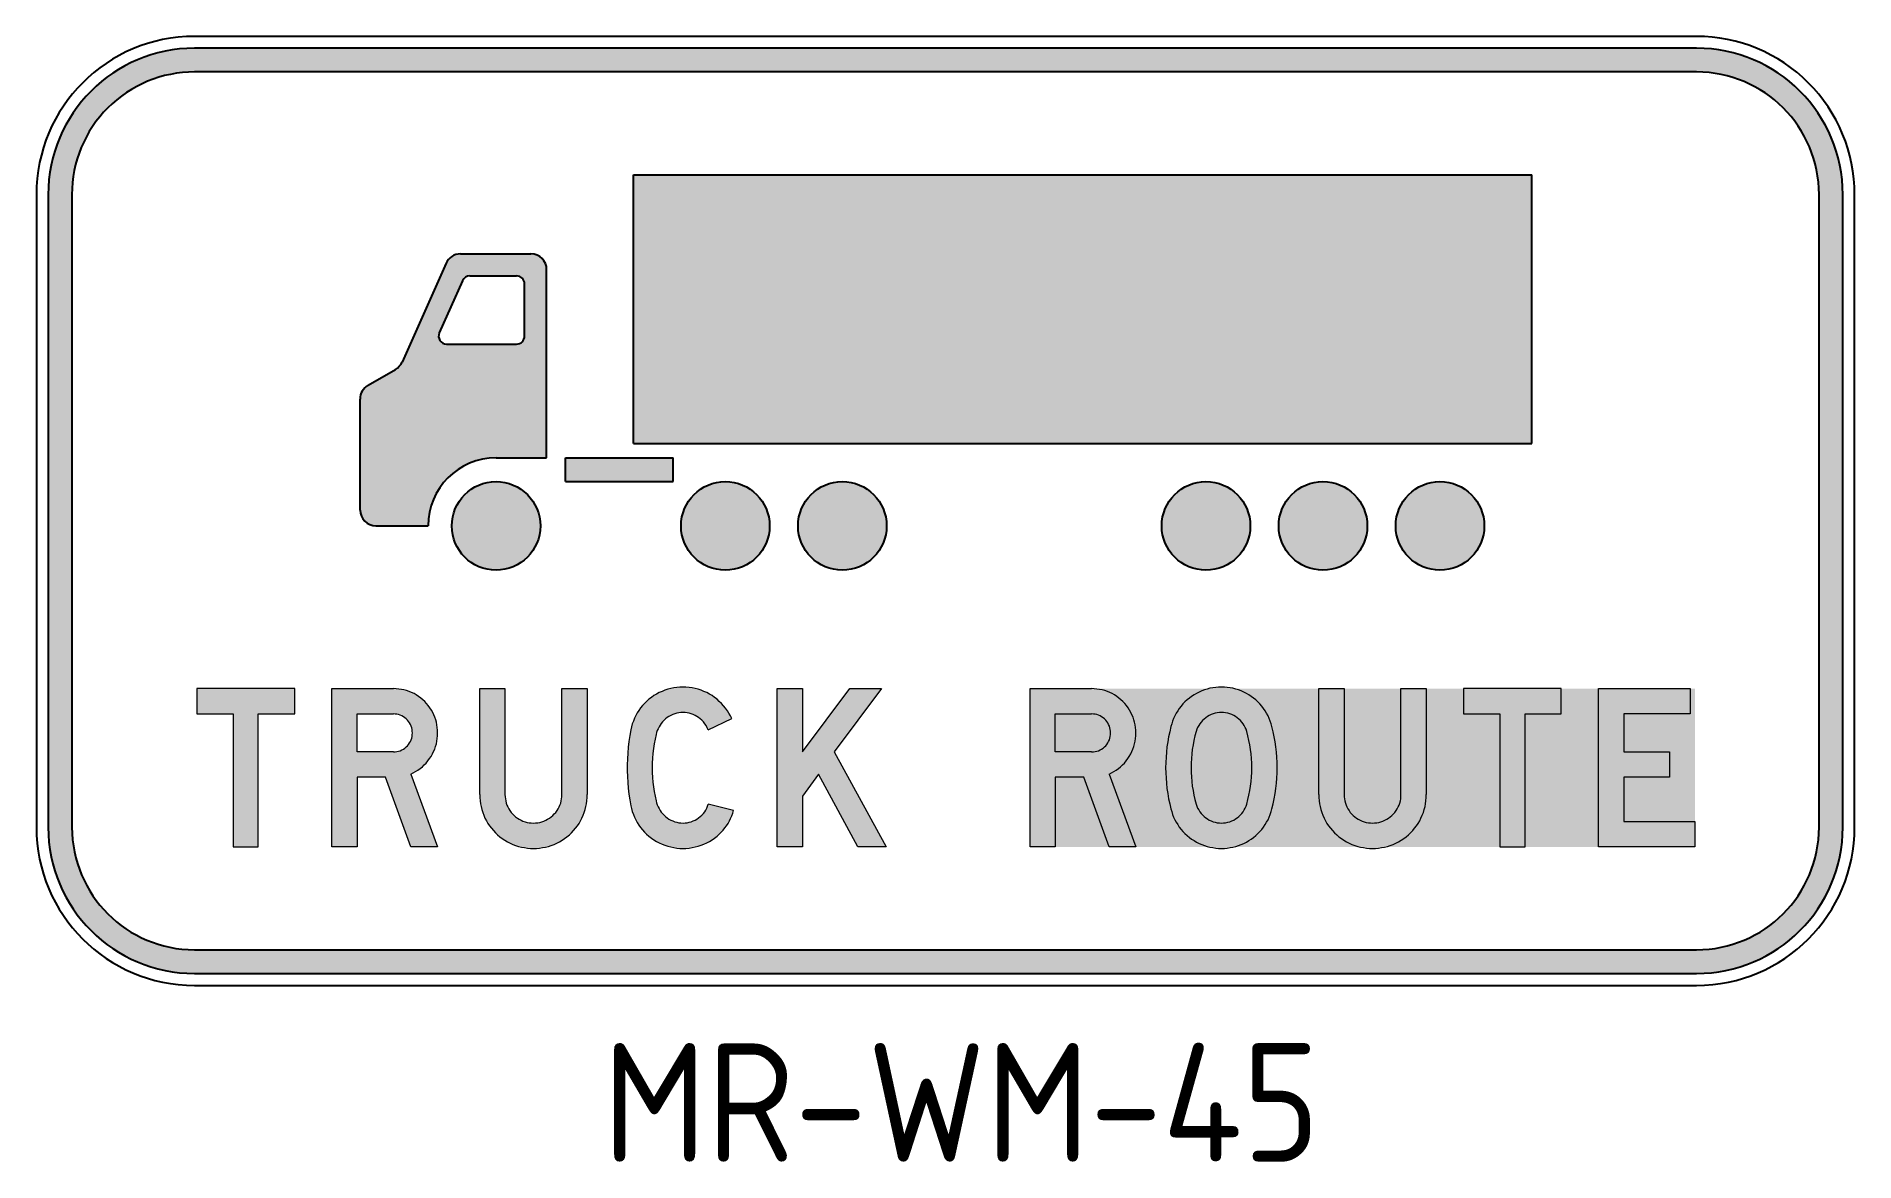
# Model space of a CAD drawing. Extents: x 273.5 to 311.8, y 100.2 to 123.9.
import ezdxf
from ezdxf.enums import TextEntityAlignment as Align

# ---------------------------------------------------------------- set-up
doc = ezdxf.new("R2010")
doc.units = 0
doc.header["$LTSCALE"] = 12
doc.header["$MEASUREMENT"] = 0
doc.layers.add('L18', color=4, linetype='CONTINUOUS')
doc.layers.add('T25', color=1, linetype='CONTINUOUS')
doc.styles.add('ISO', font='iso')

msp = doc.modelspace()

# ---------------------------------------------------------------- texts
at = {"layer": 'T25', "style": 'ISO'}
msp.add_text('MR-WM-45', height=2.5, dxfattribs=at).set_placement((292.9786237474237, 100.1757736962108), align=Align.CENTER)

# ---------------------------------------------------------------- hatches: boundary and pattern name
at = {"layer": 'L18'}
h = msp.add_hatch(color=256, dxfattribs=at)
edge = h.paths.add_edge_path(flags=16)
edge.add_line((311.0623909485686, 107.2241624830138), (311.0623909485686, 120.5575599830138))
edge.add_arc((308.4790584485686, 120.5575599830138), 2.583332499999983, 0, 90)
edge.add_line((308.4790584485686, 123.1408924830138), (276.8122184485686, 123.1408924830138))
edge.add_arc((276.8122184485686, 120.5575599830138), 2.583332499999983, 90, 180.0000000000003)
edge.add_line((274.2288859485686, 120.5575599830138), (274.2288859485686, 107.2241624830138))
edge.add_arc((276.8122184485686, 107.2241624830138), 2.583332499999983, 180, 270)
edge.add_line((276.8122184485686, 104.6408299830138), (308.4790584485686, 104.6408299830138))
edge.add_arc((308.4790584485687, 107.2241624830139), 2.58333250000004, 269.9999999999987, 359.9999999999991)
edge = h.paths.add_edge_path()
edge.add_line((311.5623909485686, 107.2241624830138), (311.5623909485686, 120.5575599830138))
edge.add_arc((308.4790584485686, 120.5575599830138), 3.083332499999983, 0, 90)
edge.add_line((308.4790584485686, 123.6408924830138), (276.8122184485686, 123.6408924830138))
edge.add_arc((276.8122184485686, 120.5575599830138), 3.083332499999997, 90, 180)
edge.add_line((273.7288859485686, 120.5575599830138), (273.7288859485686, 107.2241624830138))
edge.add_arc((276.8122184485686, 107.2241624830138), 3.083332499999983, 180, 270)
edge.add_line((276.8122184485686, 104.1408299830138), (308.4790584485686, 104.1408299830138))
edge.add_arc((308.4790584485687, 107.2241624830138), 3.083332500000026, 269.9999999999989, 359.9999999999995)
h = msp.add_hatch(color=256, dxfattribs=at)
edge = h.paths.add_edge_path()
edge.add_arc((283.1705910735687, 113.5741929830138), 0.9333380000000046, 0, 360)
edge = h.paths.add_edge_path()
edge.add_arc((288.0039485735687, 113.5741929830138), 0.9333380000000046, 0, 360)
edge = h.paths.add_edge_path()
edge.add_arc((290.4706275735687, 113.5741929830138), 0.9333380000000046, 0, 360)
edge = h.paths.add_edge_path()
edge.add_arc((298.1373242401938, 113.5741929830138), 0.9333380000000046, 0, 360)
edge = h.paths.add_edge_path()
edge.add_arc((300.6040115735688, 113.5741929830138), 0.9333380000000046, 0, 360)
edge = h.paths.add_edge_path()
edge.add_arc((303.0706905735688, 113.5741929830138), 0.9333380000000046, 0, 360)
h.paths.add_polyline_path([(286.0706055735687, 115.3075349830138), (305.0040335735688, 115.3075349830138), (305.0040335735688, 120.9742299830139), (286.0706055735687, 120.9742299830139)])
edge = h.paths.add_edge_path()
edge.add_line((280.6372450735687, 113.5741929830138), (281.7372505735687, 113.5741929830138))
edge.add_arc((283.1705910735687, 113.5741929830138), 1.433340500000007, 90, 180, ccw=False)
edge.add_line((283.1705910735687, 115.0075334830138), (284.2372630735687, 115.0075334830138))
edge.add_line((284.2372630735687, 115.0075334830138), (284.2372630735687, 118.9742199830139))
edge.add_arc((283.9039280735687, 118.9742199830139), 0.3333350000000016, 0, 90)
edge.add_line((283.9039280735687, 119.3075549830138), (282.4203898536472, 119.3075549830138))
edge.add_arc((282.4203898536472, 118.9742199830139), 0.3333350000000016, 89.99999999999997, 156)
edge.add_line((282.1158731785239, 119.1097995419335), (281.1874313127515, 117.0244849689766))
edge.add_arc((280.8829146376282, 117.1600645278963), 0.3333350000000016, 300, 336, ccw=False)
edge.add_line((281.0495821376282, 116.8713879499258), (280.4705775735687, 116.537099509004))
edge.add_arc((280.6372450735687, 116.2484229310335), 0.3333350000000016, 120, 180)
edge.add_line((280.3039100735687, 116.2484229310335), (280.3039100735687, 113.9075279830138))
edge.add_arc((280.6372450735687, 113.9075279830138), 0.3333350000000016, 180, 270)
edge = h.paths.add_edge_path(flags=16)
edge.add_line((282.4629547681562, 118.7420082624737), (281.973200765559, 117.6420027624737))
edge.add_arc((282.1254591031206, 117.5742129830139), 0.1666675000000008, 156, 269.9999999999999)
edge.add_line((282.1254591031206, 117.4075454830138), (283.6039265735687, 117.4075454830138))
edge.add_arc((283.6039265735687, 117.5742129830138), 0.1666675000000008, 269.9999999999999, 360)
edge.add_line((283.7705940735687, 117.5742129830138), (283.7705940735687, 118.6742184830138))
edge.add_arc((283.6039265735687, 118.6742184830138), 0.1666675000000008, 0, 89.99999999999987)
edge.add_line((283.6039265735687, 118.8408859830138), (282.6152131057178, 118.8408859830138))
edge.add_arc((282.6152131057178, 118.6742184830138), 0.1666675000000008, 89.99999999999993, 156)
h.paths.add_polyline_path([(284.6372650735687, 115.0075334830138), (286.901336727057, 115.0075334830138), (286.901336727057, 114.5075309830138), (284.6372650735687, 114.5075309830138)])
h = msp.add_hatch(color=256, dxfattribs=at)
h.paths.add_polyline_path([(289.0983312785423, 110.1437233713583), (289.6330935094542, 110.1437233713583), (289.6330935094542, 108.809316683008), (290.6301501923226, 110.1437233713583), (291.2973535364978, 110.1437233713583), (290.2977979646998, 108.809316683008), (291.3973090936776, 106.8102055394122), (290.7975757505988, 106.8102055394122), (289.9654457370771, 108.344523342122), (289.6330935094542, 107.8772311123065), (289.6330935094542, 106.8102055394122), (289.0983312785423, 106.8102055394122)])
h.paths.add_polyline_path([(276.8587733018767, 110.1437233713583), (276.8587733018767, 109.6114600293759), (277.6259322032316, 109.6114600293759), (277.6259322032316, 106.8102055394122), (278.158195545214, 106.8102055394122), (278.158195545214, 109.6114600293759), (278.9253544465689, 109.6114600293759), (278.9253544465689, 110.1437233713583)])
edge = h.paths.add_edge_path()
edge.add_line((294.4227069929578, 106.8074924830138), (308.449955159151, 106.8074924830138))
edge.add_line((308.449955159151, 106.8074924830138), (308.449955159151, 110.1408424830138))
edge.add_line((308.449955159151, 110.1408424830138), (294.4227069929578, 110.1408424830138))
h.paths.add_polyline_path([(305.583274159151, 105.9741549830138), (309.283292659151, 105.9741549830138), (309.283292659151, 110.9741799830138), (305.583274159151, 110.9741799830138)], flags=9)
h.paths.add_polyline_path([(302.7331652117078, 105.9741549830138), (306.4665172117078, 105.9741549830138), (306.4665172117078, 110.9741799830138), (302.7331652117078, 110.9741799830138)], flags=9)
h.paths.add_polyline_path([(299.3791167367056, 105.6368829554548), (303.9203467918237, 105.6368829554548), (303.9203467918237, 111.0416343885256), (299.3791167367056, 111.0416343885256)], flags=9)
h.paths.add_polyline_path([(296.3085088938839, 105.6469879928563), (300.6153545749863, 105.6469879928563), (300.6153545749863, 111.3013469731713), (296.3085088938839, 111.3013469731713)], flags=9)
h.paths.add_polyline_path([(293.5406815854775, 105.9254670755335), (297.7328285303594, 105.9254670755335), (297.7328285303594, 111.2176195204154), (293.5406815854775, 111.2176195204154)], flags=9)
h.paths.add_polyline_path([(287.5090379193836, 109.4765200271832), (287.4765523633002, 109.5065066943371), (287.4415679182873, 109.5339944725615), (287.4065834732743, 109.5589833618565), (287.3666012504024, 109.5814733622219), (287.3266190275305, 109.5989655847284), (287.284137915729, 109.6139589183054), (287.2416568039276, 109.6264533629529), (287.1991756921262, 109.6364489186708), (287.1541956913953, 109.6414466965298), (287.1117145795939, 109.6439455854593), (287.066734578863, 109.6414466965298), (287.0217545781321, 109.6364489186708), (286.9792734663307, 109.6264533629529), (286.9367923545293, 109.6139589183054), (286.8943112427279, 109.5989655847284), (286.854329019856, 109.5814733622219), (286.8143467969841, 109.5589833618565), (286.7793623519711, 109.5339944725615), (286.7443779069582, 109.5065066943371), (286.7118923508748, 109.4765200271832), (286.6819056837209, 109.4465333600292), (286.6544179054964, 109.4115489150163), (286.6294290162015, 109.3765644700034), (286.606939015836, 109.3390811360609), (286.5869479044, 109.299098913189), (286.5694556818935, 109.2591166903171), (286.5544623483166, 109.2191344674452), (286.5444667925986, 109.1766533556438), (286.5219767922331, 109.0791966873935), (286.5044845697267, 108.9792411302137), (286.4894912361497, 108.8792855730339), (286.4769967915022, 108.7793300158541), (286.4695001247138, 108.6793744586743), (286.4645023468548, 108.576920012565), (286.4620034579253, 108.4769644553852), (286.4645023468548, 108.3770088982054), (286.4695001247138, 108.2745544520962), (286.4769967915022, 108.1745988949164), (286.4894912361497, 108.0746433377366), (286.5044845697267, 107.9746877805568), (286.5219767922331, 107.874732223377), (286.5444667925986, 107.7772755551267), (286.5544623483166, 107.7347944433253), (286.5694556818935, 107.6948122204534), (286.5869479044, 107.6548299975814), (286.606939015836, 107.6148477747095), (286.6294290162015, 107.5773644407671), (286.6544179054964, 107.5423799957542), (286.6819056837209, 107.5098944396707), (286.7118923508748, 107.4774088835873), (286.7443779069582, 107.4474222164334), (286.7793623519711, 107.4199344382089), (286.8143467969841, 107.394945548914), (286.854329019856, 107.3724555485485), (286.8943112427279, 107.3549633260421), (286.9367923545293, 107.3399699924651), (286.9792734663307, 107.3274755478176), (287.0217545781321, 107.3174799920996), (287.066734578863, 107.3124822142406), (287.1117145795939, 107.3099833253112), (287.1541956913953, 107.3124822142406), (287.1991756921262, 107.3174799920996), (287.2416568039276, 107.3274755478176), (287.284137915729, 107.3399699924651), (287.3266190275305, 107.3549633260421), (287.3666012504024, 107.3724555485485), (287.4065834732743, 107.394945548914), (287.4415679182873, 107.4199344382089), (287.4765523633002, 107.4474222164334), (287.5090379193836, 107.4774088835873), (287.541523475467, 107.5098944396707), (287.5690112536915, 107.5473777736132), (287.5915012540569, 107.5848611075556), (287.6139912544224, 107.6248433304275), (287.6289845879994, 107.6673244422289), (287.6439779215763, 107.7098055540303), (288.1762412635587, 107.5773644407671), (288.1587490410523, 107.5198899953887), (288.1387579296163, 107.4649144389398), (288.1162679292509, 107.4099388824909), (288.0912790399559, 107.3574622149715), (288.061292372802, 107.3049855474522), (288.031305705648, 107.2550077688623), (287.9963212606351, 107.2075288792019), (287.9588379266927, 107.162548878471), (287.9188557038208, 107.11756887774), (287.8763745920194, 107.0775866548681), (287.828895702359, 107.0351055430667), (287.7764190348396, 106.9951233201948), (287.7239423673202, 106.9576399862524), (287.6689668108713, 106.9251544301689), (287.6114923654929, 106.895167763015), (287.551519031185, 106.8676799847906), (287.4915456968772, 106.8426910954956), (287.4290734736398, 106.8226999840597), (287.3666012504024, 106.8077066504827), (287.304129027165, 106.7927133169057), (287.2391579149981, 106.7852166501172), (287.1741868028313, 106.7777199833288), (287.1117145795939, 106.7777199833288), (287.0467434674271, 106.7777199833288), (286.9817723552602, 106.7852166501172), (286.9168012430933, 106.7927133169057), (286.854329019856, 106.8077066504827), (286.7918567966186, 106.8226999840597), (286.7293845733813, 106.8426910954956), (286.6694112390734, 106.8676799847906), (286.6094379047655, 106.895167763015), (286.5519634593871, 106.9251544301689), (286.4969879029382, 106.9576399862524), (286.4445112354188, 106.9951233201948), (286.3920345678994, 107.0351055430667), (286.344555678239, 107.0775866548681), (286.2995756775081, 107.122566655599), (286.2570945657067, 107.1675466563299), (286.2171123428348, 107.2175244349198), (286.1796290088923, 107.2700011024392), (286.1471434528089, 107.3224777699586), (286.1146578967255, 107.379952215337), (286.087170118501, 107.4349277717859), (286.0646801181356, 107.4949011060938), (286.0421901177701, 107.5548744404016), (286.0246978952637, 107.6148477747095), (286.0122034506162, 107.6773199979469), (285.9897134502507, 107.7997655554921), (285.9722212277443, 107.9222111130374), (285.9572278941673, 108.0446566705826), (285.9472323384493, 108.1671022281279), (285.9397356716609, 108.2920466746026), (285.9372367827314, 108.4144922321479), (285.9372367827314, 108.5394366786226), (285.9397356716609, 108.6618822361679), (285.9472323384493, 108.7868266826426), (285.9572278941673, 108.9092722401878), (285.9722212277443, 109.0317177977331), (285.9897134502507, 109.1541633552783), (286.0122034506162, 109.2766089128236), (286.0246978952637, 109.3390811360609), (286.0421901177701, 109.3990544703688), (286.0646801181356, 109.4590278046767), (286.087170118501, 109.5190011389846), (286.1146578967255, 109.576475584363), (286.1471434528089, 109.6314511408118), (286.1796290088923, 109.6839278083312), (286.2171123428348, 109.7364044758506), (286.2570945657067, 109.7863822544405), (286.2995756775081, 109.8313622551714), (286.344555678239, 109.8763422559023), (286.3920345678994, 109.9188233677038), (286.4445112354188, 109.9588055905757), (286.4969879029382, 109.9962889245181), (286.5519634593871, 110.0287744806015), (286.6094379047655, 110.061260036685), (286.6694112390734, 110.0862489259799), (286.7293845733813, 110.1112378152748), (286.7918567966186, 110.1312289267108), (286.854329019856, 110.1462222602878), (286.9168012430933, 110.1612155938647), (286.9817723552602, 110.1687122606532), (287.0467434674271, 110.1762089274417), (287.1117145795939, 110.1762089274417), (287.1741868028313, 110.1762089274417), (287.2391579149981, 110.1687122606532), (287.304129027165, 110.1612155938647), (287.3666012504024, 110.1462222602878), (287.4290734736398, 110.1312289267108), (287.4915456968772, 110.1112378152748), (287.551519031185, 110.0862489259799), (287.6114923654929, 110.061260036685), (287.6689668108713, 110.0287744806015), (287.7239423673202, 109.9962889245181), (287.7764190348396, 109.9588055905757), (287.828895702359, 109.9188233677038), (287.8763745920194, 109.8763422559023), (287.9238534816798, 109.8313622551714), (287.9663345934812, 109.783883365511), (288.0088157052826, 109.7314066979916), (288.046299039225, 109.6789300304722), (288.0812834842379, 109.6239544740234), (288.1137690403214, 109.5689789175745), (288.1437557074753, 109.5115044721961), (287.6439779215763, 109.2766089128236), (287.6239868101404, 109.3215889135545), (287.5989979208454, 109.3640700253559), (287.571510142621, 109.4040522482278), (287.5440223643965, 109.4415355821702)])
h.paths.add_polyline_path([(281.0069289248381, 108.809316683008), (280.2397700234832, 108.809316683008), (280.2397700234832, 109.6114600293759), (281.0069289248381, 109.6114600293759), (281.0444122587805, 109.6089611404464), (281.0793967037935, 109.6039633625874), (281.1168800377359, 109.5964666957989), (281.1518644827488, 109.5839722511514), (281.1843500388322, 109.5689789175745), (281.2168355949157, 109.551486695068), (281.2468222620696, 109.5289966947026), (281.2768089292235, 109.5065066943371), (281.3017978185185, 109.4815178050422), (281.3267867078134, 109.4515311378882), (281.3467778192494, 109.4215444707343), (281.3642700417558, 109.3890589146508), (281.3792633753328, 109.3540744696379), (281.3917578199803, 109.319090024625), (281.3992544867688, 109.2841055796121), (281.4042522646278, 109.2466222456696), (281.4067511535573, 109.2091389117272), (281.4042522646278, 109.1741544667143), (281.3992544867688, 109.1366711327719), (281.3917578199803, 109.1016866877589), (281.3792633753328, 109.066702242746), (281.3642700417558, 109.0317177977331), (281.3467778192494, 108.9992322416497), (281.3267867078134, 108.9692455744957), (281.3017978185185, 108.9392589073418), (281.2768089292235, 108.9142700180468), (281.2468222620696, 108.8892811287519), (281.2168355949157, 108.8692900173159), (281.1843500388322, 108.8517977948095), (281.1518644827488, 108.8368044612325), (281.1168800377359, 108.824310016585), (281.0793967037935, 108.8168133497965), (281.0444122587805, 108.8118155719375)], flags=16)
h.paths.add_polyline_path([(281.3717667085443, 108.344523342122), (281.9390144955397, 106.8102055394122), (281.3717667085443, 106.8102055394122), (280.8395033665619, 108.2770533410256), (280.2397700234832, 108.2770533410256), (280.2397700234832, 106.8102055394122), (279.7075066815008, 106.8102055394122), (279.7075066815008, 110.1437233713583), (281.0069289248381, 110.1437233713583), (281.0619044812869, 110.1412244824288), (281.1193789266654, 110.1362267045698), (281.1743544831143, 110.1287300377813), (281.2293300395631, 110.1162355931338), (281.284305596012, 110.1037411484864), (281.3367822635314, 110.0837500370504), (281.3892589310508, 110.0637589256145), (281.4417355985702, 110.0387700363195), (281.4892144882306, 110.0112822580951), (281.536693377891, 109.9787967020116), (281.5816733786219, 109.9463111459282), (281.6266533793528, 109.9113267009153), (281.6666356022247, 109.8713444780433), (281.7066178250966, 109.8313622551714), (281.7416022701095, 109.7863822544405), (281.7765867151224, 109.7414022537096), (281.8065733822764, 109.6939233640492), (281.8340611605009, 109.6439455854593), (281.8590500497958, 109.5939678068694), (281.8790411612318, 109.54149113935), (281.8990322726677, 109.4890144718306), (281.9140256062447, 109.4340389153817), (281.9240211619627, 109.3790633589329), (281.9315178287512, 109.324087802484), (281.9365156066102, 109.2666133571056), (281.9390144955397, 109.2091389117272), (281.9365156066102, 109.1516644663488), (281.9315178287512, 109.0941900209705), (281.9240211619627, 109.0392144645216), (281.9115267173152, 108.9817400191432), (281.8965333837382, 108.9267644626943), (281.8765422723023, 108.8717889062454), (281.8540522719368, 108.819312238726), (281.8290633826418, 108.7668355712066), (281.8015756044174, 108.7168577926167), (281.769090048334, 108.6693789029563), (281.734105603321, 108.6219000132959), (281.6966222693786, 108.576920012565), (281.6566400465067, 108.5369377896931), (281.6166578236348, 108.4969555668212), (281.5716778229039, 108.4594722328788), (281.5241989332435, 108.4269866767953), (281.4742211546536, 108.3970000096414), (281.4242433760637, 108.369512231417)])
h.paths.add_polyline_path([(282.8261200655103, 107.9097166683899), (282.8261200655103, 110.1437233713583), (283.3583834074927, 110.1437233713583), (283.3583834074927, 107.9097166683899), (283.3608822964222, 107.864736667659), (283.3658800742812, 107.8197566669281), (283.3733767410697, 107.7772755551267), (283.3858711857172, 107.7322955543958), (283.3983656303647, 107.6898144425944), (283.4183567418006, 107.6498322197224), (283.4383478532366, 107.6098499968505), (283.4633367425315, 107.5723666629081), (283.4883256318265, 107.5348833289657), (283.5183122989804, 107.5023977728823), (283.5507978550638, 107.4699122167988), (283.5832834111472, 107.4399255496449), (283.6207667450897, 107.4149366603499), (283.6582500790321, 107.389947771055), (283.698232301904, 107.369956659619), (283.7382145247759, 107.3499655481831), (283.7806956365773, 107.3374711035356), (283.8256756373082, 107.3249766588881), (283.8681567491096, 107.3174799920996), (283.9131367498405, 107.3124822142406), (283.9581167505714, 107.3099833253112), (284.0030967513023, 107.3124822142406), (284.0480767520333, 107.3174799920996), (284.0930567527642, 107.3249766588881), (284.1355378645656, 107.3374711035356), (284.178018976367, 107.3499655481831), (284.2180011992389, 107.369956659619), (284.2579834221108, 107.389947771055), (284.2979656449828, 107.4149366603499), (284.3329500899957, 107.4399255496449), (284.3679345350086, 107.4699122167988), (284.3979212021626, 107.5023977728823), (284.4279078693165, 107.5348833289657), (284.455395647541, 107.5723666629081), (284.4778856479064, 107.6098499968505), (284.5003756482719, 107.6498322197224), (284.5178678707783, 107.6898144425944), (284.5328612043553, 107.7322955543958), (284.5428567600733, 107.7772755551267), (284.5528523157913, 107.8197566669281), (284.5578500936502, 107.864736667659), (284.5578500936502, 107.9097166683899), (284.5578500936502, 110.1437233713583), (285.0901134356326, 110.1437233713583), (285.0901134356326, 107.9097166683899), (285.0901134356326, 107.8472444451525), (285.0851156577736, 107.7822733329857), (285.0751201020556, 107.7198011097483), (285.0626256574081, 107.6573288865109), (285.0476323238312, 107.5948566632736), (285.0301401013247, 107.5348833289657), (285.0076501009593, 107.4749099946578), (284.9801623227348, 107.4174355492794), (284.9526745445104, 107.359961103901), (284.920188988427, 107.3049855474522), (284.885204543414, 107.2525088799328), (284.8452223205421, 107.2025311013429), (284.8052400976702, 107.152553322753), (284.7602600969393, 107.1075733220221), (284.7152800962084, 107.0625933212912), (284.6653023176185, 107.0226110984192), (284.6153245390286, 106.9851277644768), (284.5628478715092, 106.9501433194639), (284.5078723150604, 106.9176577633805), (284.450397869682, 106.8876710962265), (284.3929234243036, 106.8626822069316), (284.3329500899957, 106.8401922065661), (284.2729767556878, 106.8202010951302), (284.2105045324504, 106.8052077615532), (284.1480323092131, 106.7927133169057), (284.0855600859757, 106.7827177611877), (284.0230878627383, 106.7777199833288), (283.9581167505714, 106.7777199833288), (283.8956445273341, 106.7777199833288), (283.8306734151672, 106.7827177611877), (283.7682011919298, 106.7927133169057), (283.7057289686925, 106.8052077615532), (283.6432567454551, 106.8202010951302), (283.5832834111472, 106.8401922065661), (283.5233100768394, 106.8626822069316), (283.465835631461, 106.8876710962265), (283.4083611860826, 106.9176577633805), (283.3558845185632, 106.9501433194639), (283.3009089621144, 106.9851277644768), (283.2509311835244, 107.0226110984192), (283.203452293864, 107.0625933212912), (283.1559734042036, 107.1075733220221), (283.1134922924022, 107.152553322753), (283.0710111806008, 107.2025311013429), (283.0335278466584, 107.2525088799328), (282.9985434016455, 107.3049855474522), (282.966057845562, 107.359961103901), (282.936071178408, 107.4174355492794), (282.9110822891131, 107.4749099946578), (282.8885922887476, 107.5348833289657), (282.8686011773117, 107.5948566632736), (282.8536078437347, 107.6573288865109), (282.8411133990872, 107.7198011097483), (282.8336167322988, 107.7822733329857), (282.8286189544398, 107.8472444451525)])
h = msp.add_hatch(color=256, dxfattribs=at)
h.paths.add_polyline_path([(303.5643992913879, 110.1437233713583), (303.5643992913879, 109.6114600293759), (304.3290593038133, 109.6114600293759), (304.3290593038133, 106.8102055394122), (304.8638215347252, 106.8102055394122), (304.8638215347252, 109.6114600293759), (305.6284815471506, 109.6114600293759), (305.6284815471506, 110.1437233713583)])
h.paths.add_polyline_path([(306.413132671012, 110.1437233713583), (308.3447738135115, 110.1437233713583), (308.3447738135115, 109.6114600293759), (306.9453960129944, 109.6114600293759), (306.9453960129944, 108.809316683008), (307.9099671397794, 108.809316683008), (307.9099671397794, 108.2770533410256), (306.9453960129944, 108.2770533410256), (306.9453960129944, 107.3449677703241), (308.4447293706913, 107.3449677703241), (308.4447293706913, 106.8102055394122), (306.413132671012, 106.8102055394122)])
h.paths.add_polyline_path([(296.0927213921983, 108.344523342122), (296.6599691791937, 106.8102055394122), (296.0927213921983, 106.8102055394122), (295.560458050216, 108.2770533410256), (294.9607247071372, 108.2770533410256), (294.9607247071372, 106.8102055394122), (294.4284613651548, 106.8102055394122), (294.4284613651548, 110.1437233713583), (295.7253847195626, 110.1437233713583), (295.782859164941, 110.1412244824288), (295.8378347213899, 110.1362267045698), (295.8953091667682, 110.1287300377813), (295.9502847232171, 110.1162355931338), (296.005260279666, 110.1037411484864), (296.0577369471854, 110.0837500370504), (296.1102136147048, 110.0637589256145), (296.1601913932947, 110.0387700363195), (296.2101691718846, 110.0112822580951), (296.257648061545, 109.9787967020116), (296.3026280622759, 109.9463111459282), (296.3451091740773, 109.9113267009153), (296.3875902858787, 109.8713444780433), (296.4250736198211, 109.8313622551714), (296.4625569537636, 109.7863822544405), (296.495042509847, 109.7414022537096), (296.5250291770009, 109.6939233640492), (296.5525169552254, 109.6439455854593), (296.5775058445204, 109.5939678068694), (296.5999958448858, 109.54149113935), (296.6174880673923, 109.4890144718306), (296.6324814009693, 109.4340389153817), (296.6449758456167, 109.3790633589329), (296.6524725124052, 109.324087802484), (296.6574702902642, 109.2666133571056), (296.6599691791937, 109.2091389117272), (296.6574702902642, 109.1516644663488), (296.6524725124052, 109.0941900209705), (296.6424769566872, 109.0392144645216), (296.6324814009693, 108.9817400191432), (296.6149891784628, 108.9267644626943), (296.5974969559563, 108.8717889062454), (296.5750069555909, 108.819312238726), (296.5500180662959, 108.7668355712066), (296.5200313991419, 108.7168577926167), (296.490044731988, 108.6693789029563), (296.4550602869751, 108.6219000132959), (296.4175769530327, 108.576920012565), (296.3775947301608, 108.5369377896931), (296.3351136183593, 108.4969555668212), (296.2901336176284, 108.4594722328788), (296.2451536168975, 108.4269866767953), (296.1951758383076, 108.3970000096414), (296.1451980597177, 108.369512231417)])
h.paths.add_polyline_path([(298.4641669862889, 109.6439455854593), (298.419186985558, 109.6414466965298), (298.3742069848271, 109.6364489186708), (298.3317258730257, 109.6264533629529), (298.2892447612243, 109.6139589183054), (298.2467636494229, 109.5989655847284), (298.2067814265509, 109.5789744732924), (298.166799203679, 109.556484472927), (298.1318147586661, 109.5314955836321), (298.0968303136532, 109.5040078054076), (298.0643447575698, 109.4740211382537), (298.0343580904158, 109.4390366932407), (298.0068703121914, 109.4040522482278), (297.9843803118259, 109.3665689142854), (297.9618903114605, 109.3265866914135), (297.944398088954, 109.2866044685416), (297.929404755377, 109.2441233567401), (297.9044158660821, 109.1491655774193), (297.8819258657167, 109.0542077980985), (297.8644336432102, 108.9592500187777), (297.8494403096332, 108.8642922394569), (297.8369458649858, 108.7668355712066), (297.8294491981973, 108.6718777918858), (297.8244514203383, 108.5744211236355), (297.8219525314088, 108.4769644553852), (297.8244514203383, 108.3795077871349), (297.8294491981973, 108.2820511188846), (297.8369458649858, 108.1870933395638), (297.8494403096332, 108.0896366713135), (297.8644336432102, 107.9946788919927), (297.8819258657167, 107.8997211126719), (297.9044158660821, 107.8047633333511), (297.929404755377, 107.7098055540303), (297.944398088954, 107.6673244422289), (297.9618903114605, 107.627342219357), (297.9843803118259, 107.5873599964851), (298.0068703121914, 107.5498766625427), (298.0343580904158, 107.5148922175297), (298.0643447575698, 107.4824066614463), (298.0968303136532, 107.4499211053629), (298.1318147586661, 107.4224333271384), (298.166799203679, 107.3974444378435), (298.2067814265509, 107.374954437478), (298.2467636494229, 107.3549633260421), (298.2892447612243, 107.3399699924651), (298.3317258730257, 107.3274755478176), (298.3742069848271, 107.3174799920996), (298.419186985558, 107.3124822142406), (298.4641669862889, 107.3099833253112), (298.5091469870198, 107.3124822142406), (298.5516280988213, 107.3174799920996), (298.5966080995522, 107.3274755478176), (298.6390892113536, 107.3399699924651), (298.681570323155, 107.3549633260421), (298.7215525460269, 107.374954437478), (298.7590358799694, 107.3974444378435), (298.7965192139118, 107.4224333271384), (298.8315036589247, 107.4499211053629), (298.8639892150081, 107.4824066614463), (298.8914769932326, 107.5148922175297), (298.918964771457, 107.5498766625427), (298.943953660752, 107.5873599964851), (298.9639447721879, 107.627342219357), (298.9814369946944, 107.6673244422289), (298.9964303282713, 107.7098055540303), (299.0214192175663, 107.8047633333511), (299.0439092179317, 107.8997211126719), (299.0614014404382, 107.9946788919927), (299.0763947740152, 108.0896366713135), (299.0888892186626, 108.1870933395638), (299.0988847743806, 108.2820511188846), (299.1038825522396, 108.3795077871349), (299.1038825522396, 108.4769644553852), (299.1038825522396, 108.5744211236355), (299.0988847743806, 108.6718777918858), (299.0888892186626, 108.7668355712066), (299.0763947740152, 108.8642922394569), (299.0614014404382, 108.9592500187777), (299.0439092179317, 109.0542077980985), (299.0214192175663, 109.1491655774193), (298.9964303282713, 109.2441233567401), (298.9814369946944, 109.2866044685416), (298.9639447721879, 109.3265866914135), (298.943953660752, 109.3665689142854), (298.918964771457, 109.4040522482278), (298.8914769932326, 109.4390366932407), (298.8639892150081, 109.4740211382537), (298.8315036589247, 109.5040078054076), (298.7965192139118, 109.5314955836321), (298.7590358799694, 109.556484472927), (298.7215525460269, 109.5789744732924), (298.681570323155, 109.5989655847284), (298.6390892113536, 109.6139589183054), (298.5966080995522, 109.6264533629529), (298.5516280988213, 109.6364489186708), (298.5091469870198, 109.6414466965298)], flags=16)
h.paths.add_polyline_path([(298.4641669862889, 110.1762089274417), (298.4016947630516, 110.1762089274417), (298.3417214287437, 110.1712111495827), (298.2817480944358, 110.1637144827942), (298.2217747601279, 110.1512200381468), (298.1643003147495, 110.1362267045698), (298.1043269804417, 110.1187344820633), (298.0493514239928, 110.0962444816979), (297.9918769786144, 110.0712555924029), (297.939400311095, 110.0437678141785), (297.8869236435756, 110.0137811470246), (297.8344469760563, 109.9812955909411), (297.7869680863959, 109.9463111459282), (297.7394891967355, 109.9063289230563), (297.6945091960046, 109.8638478112549), (297.6520280842032, 109.8213666994534), (297.6120458613312, 109.7763866987225), (297.5745625273888, 109.7264089201326), (297.5420769713053, 109.6764311415427), (297.5095914152219, 109.6239544740234), (297.4821036369975, 109.571477806504), (297.454615858773, 109.5165022500551), (297.4321258584076, 109.4590278046767), (297.4146336359011, 109.4015533592983), (297.3971414133946, 109.3440789139199), (297.3721525240997, 109.2366266899517), (297.3496625237343, 109.1291744659834), (297.3321703012278, 109.0217222420151), (297.3146780787213, 108.9142700180468), (297.3046825230034, 108.8043189051491), (297.2946869672854, 108.6968666811808), (297.2896891894264, 108.586915568283), (297.2871903004969, 108.4769644553852), (297.2896891894264, 108.3670133424875), (297.2946869672854, 108.2570622295897), (297.3046825230034, 108.1496100056214), (297.3146780787213, 108.0396588927236), (297.3321703012278, 107.9322066687554), (297.3496625237343, 107.8247544447871), (297.3721525240997, 107.7173022208188), (297.3971414133946, 107.6098499968505), (297.4146336359011, 107.5523755514722), (297.4321258584076, 107.4949011060938), (297.454615858773, 107.4374266607154), (297.4821036369975, 107.3824511042665), (297.5095914152219, 107.3299744367471), (297.5420769713053, 107.2774977692277), (297.5745625273888, 107.2275199906378), (297.6120458613312, 107.1775422120479), (297.6520280842032, 107.132562211317), (297.6945091960046, 107.0900810995156), (297.7394891967355, 107.0475999877142), (297.7869680863959, 107.0101166537718), (297.8344469760563, 106.9726333198294), (297.8869236435756, 106.9401477637459), (297.939400311095, 106.910161096592), (297.9918769786144, 106.8826733183675), (298.0493514239928, 106.8576844290726), (298.1043269804417, 106.8351944287071), (298.1643003147495, 106.8177022062007), (298.2217747601279, 106.8027088726237), (298.2817480944358, 106.7927133169057), (298.3417214287437, 106.7827177611877), (298.4016947630516, 106.7777199833288), (298.4641669862889, 106.7777199833288), (298.5241403205968, 106.7777199833288), (298.5841136549047, 106.7827177611877), (298.6440869892126, 106.7927133169057), (298.7040603235204, 106.8027088726237), (298.7640336578283, 106.8177022062007), (298.8215081032067, 106.8351944287071), (298.8789825485851, 106.8576844290726), (298.933958105034, 106.8826733183675), (298.9889336614829, 106.910161096592), (299.0414103290022, 106.9401477637459), (299.0913881075921, 106.9726333198294), (299.141365886182, 107.0101166537718), (299.1863458869129, 107.0475999877142), (299.2313258876438, 107.0900810995156), (299.2738069994452, 107.132562211317), (299.3137892223172, 107.1775422120479), (299.3512725562596, 107.2275199906378), (299.3862570012725, 107.2774977692277), (299.4162436684264, 107.3299744367471), (299.4462303355804, 107.3824511042665), (299.4712192248753, 107.4374266607154), (299.4937092252408, 107.4949011060938), (299.5137003366768, 107.5523755514722), (299.5286936702537, 107.6098499968505), (299.5536825595487, 107.7173022208188), (299.5761725599141, 107.8247544447871), (299.5961636713501, 107.9322066687554), (299.6111570049271, 108.0396588927236), (299.6236514495745, 108.1496100056214), (299.631148116363, 108.2570622295897), (299.636145894222, 108.3670133424875), (299.6386447831515, 108.4769644553852), (299.636145894222, 108.586915568283), (299.631148116363, 108.6968666811808), (299.6236514495745, 108.8043189051491), (299.6111570049271, 108.9142700180468), (299.5961636713501, 109.0217222420151), (299.5761725599141, 109.1291744659834), (299.5536825595487, 109.2366266899517), (299.5286936702537, 109.3440789139199), (299.5137003366768, 109.4015533592983), (299.4937092252408, 109.4590278046767), (299.4712192248753, 109.5165022500551), (299.4462303355804, 109.571477806504), (299.4162436684264, 109.6239544740234), (299.3862570012725, 109.6764311415427), (299.3512725562596, 109.7264089201326), (299.3137892223172, 109.7763866987225), (299.2738069994452, 109.8213666994534), (299.2313258876438, 109.8638478112549), (299.1863458869129, 109.9063289230563), (299.141365886182, 109.9463111459282), (299.0913881075921, 109.9812955909411), (299.0414103290022, 110.0137811470246), (298.9889336614829, 110.0437678141785), (298.933958105034, 110.0712555924029), (298.8789825485851, 110.0962444816979), (298.8215081032067, 110.1187344820633), (298.7640336578283, 110.1362267045698), (298.7040603235204, 110.1512200381468), (298.6440869892126, 110.1637144827942), (298.5841136549047, 110.1712111495827), (298.5241403205968, 110.1762089274417)])
h.paths.add_polyline_path([(300.5157547974042, 107.9097166683899), (300.5157547974042, 110.1437233713583), (301.0480181393866, 110.1437233713583), (301.0480181393866, 107.9097166683899), (301.0505170283161, 107.864736667659), (301.0555148061751, 107.8197566669281), (301.0630114729636, 107.7772755551267), (301.0755059176111, 107.7322955543958), (301.090499251188, 107.6898144425944), (301.1079914736945, 107.6498322197224), (301.1279825851304, 107.6098499968505), (301.1529714744254, 107.5723666629081), (301.1779603637203, 107.5348833289657), (301.2079470308743, 107.5023977728823), (301.2404325869577, 107.4699122167988), (301.2729181430411, 107.4399255496449), (301.3104014769835, 107.4149366603499), (301.347884810926, 107.389947771055), (301.3878670337979, 107.369956659619), (301.4303481455993, 107.3499655481831), (301.4728292574007, 107.3374711035356), (301.5153103692021, 107.3249766588881), (301.560290369933, 107.3174799920996), (301.6027714817344, 107.3124822142406), (301.6477514824653, 107.3099833253112), (301.6927314831962, 107.3124822142406), (301.7377114839272, 107.3174799920996), (301.7826914846581, 107.3249766588881), (301.8251725964595, 107.3374711035356), (301.8676537082609, 107.3499655481831), (301.9101348200623, 107.369956659619), (301.9501170429342, 107.389947771055), (301.9876003768766, 107.4149366603499), (302.0225848218896, 107.4399255496449), (302.0575692669025, 107.4699122167988), (302.090054822986, 107.5023977728823), (302.1175426012104, 107.5348833289657), (302.1450303794348, 107.5723666629081), (302.1700192687298, 107.6098499968505), (302.1900103801657, 107.6498322197224), (302.2075026026722, 107.6898144425944), (302.2224959362492, 107.7322955543958), (302.2349903808966, 107.7772755551267), (302.2424870476851, 107.8197566669281), (302.2474848255441, 107.864736667659), (302.2474848255441, 107.9097166683899), (302.2474848255441, 110.1437233713583), (302.782247056456, 110.1437233713583), (302.782247056456, 107.9097166683899), (302.7797481675265, 107.8472444451525), (302.7747503896675, 107.7822733329857), (302.767253722879, 107.7198011097483), (302.7547592782315, 107.6573288865109), (302.7372670557251, 107.5948566632736), (302.7197748332186, 107.5348833289657), (302.6972848328531, 107.4749099946578), (302.6697970546287, 107.4174355492794), (302.6423092764043, 107.359961103901), (302.6098237203208, 107.3049855474522), (302.5748392753079, 107.2525088799328), (302.534857052436, 107.2025311013429), (302.4948748295641, 107.152553322753), (302.4523937177627, 107.1075733220221), (302.4049148281023, 107.0625933212912), (302.3574359384419, 107.0226110984192), (302.3049592709225, 106.9851277644768), (302.2524826034031, 106.9501433194639), (302.1975070469542, 106.9176577633805), (302.1400326015759, 106.8876710962265), (302.0825581561975, 106.8626822069316), (302.0225848218896, 106.8401922065661), (301.9626114875817, 106.8202010951302), (301.9001392643443, 106.8052077615532), (301.837667041107, 106.7927133169057), (301.7751948178696, 106.7827177611877), (301.7127225946322, 106.7777199833288), (301.6477514824653, 106.7777199833288), (301.5852792592279, 106.7777199833288), (301.5228070359906, 106.7827177611877), (301.4578359238237, 106.7927133169057), (301.3953637005864, 106.8052077615532), (301.3353903662785, 106.8202010951302), (301.2729181430411, 106.8401922065661), (301.2154436976627, 106.8626822069316), (301.1554703633549, 106.8876710962265), (301.100494806906, 106.9176577633805), (301.0455192504571, 106.9501433194639), (300.9930425829377, 106.9851277644768), (300.9405659154183, 107.0226110984192), (300.8930870257579, 107.0625933212912), (300.8456081360975, 107.1075733220221), (300.8031270242961, 107.152553322753), (300.7606459124947, 107.2025311013429), (300.7231625785523, 107.2525088799328), (300.6881781335393, 107.3049855474522), (300.6556925774559, 107.359961103901), (300.625705910302, 107.4174355492794), (300.600717021007, 107.4749099946578), (300.5782270206415, 107.5348833289657), (300.5582359092056, 107.5948566632736), (300.5432425756286, 107.6573288865109), (300.5307481309811, 107.7198011097483), (300.5232514641926, 107.7822733329857), (300.5182536863337, 107.8472444451525)])
h.paths.add_polyline_path([(295.7253847195626, 108.809316683008), (295.762868053505, 108.8118155719375), (295.8003513874474, 108.8168133497965), (295.8353358324604, 108.824310016585), (295.8703202774733, 108.8368044612325), (295.9053047224862, 108.8517977948095), (295.9377902785697, 108.8692900173159), (295.9677769457236, 108.8892811287519), (295.995264723948, 108.9142700180468), (296.0227525021725, 108.9392589073418), (296.0452425025379, 108.9692455744957), (296.0677325029034, 108.9992322416497), (296.0852247254098, 109.0317177977331), (296.1002180589868, 109.066702242746), (296.1102136147048, 109.1016866877589), (296.1202091704228, 109.1366711327719), (296.1252069482817, 109.1741544667143), (296.1252069482817, 109.2091389117272), (296.1252069482817, 109.2466222456696), (296.1202091704228, 109.2841055796121), (296.1102136147048, 109.319090024625), (296.1002180589868, 109.3540744696379), (296.0852247254098, 109.3890589146508), (296.0677325029034, 109.4215444707343), (296.0452425025379, 109.4515311378882), (296.0227525021725, 109.4815178050422), (295.995264723948, 109.5065066943371), (295.9677769457236, 109.5289966947026), (295.9377902785697, 109.551486695068), (295.9053047224862, 109.5689789175745), (295.8703202774733, 109.5839722511514), (295.8353358324604, 109.5964666957989), (295.8003513874474, 109.6039633625874), (295.762868053505, 109.6089611404464), (295.7253847195626, 109.6114600293759), (294.9607247071372, 109.6114600293759), (294.9607247071372, 108.809316683008)], flags=16)

# ---------------------------------------------------------------- linework, layer by layer
for p, q in [((286.0706055735687, 115.3075349830138), (286.0706055735687, 120.9742299830139)), ((286.0706055735687, 120.9742299830139), (305.0040335735688, 120.9742299830139)), ((305.0040335735688, 115.3075349830138), (305.0040335735688, 120.9742299830139)), ((282.4203898536472, 119.3075549830138), (283.9039280735687, 119.3075549830138)), ((282.1158731785239, 119.1097995419335), (281.1874313127515, 117.0244849689766)), ((282.6152131057178, 118.8408859830138), (283.6039265735687, 118.8408859830138)), ((284.2372630735687, 115.0075334830138), (284.2372630735687, 118.9742199830139)), ((282.4629547681562, 118.7420082624737), (281.973200765559, 117.6420027624737)), ((283.7705940735687, 117.5742129830138), (283.7705940735687, 118.6742184830138)), ((282.1254591031206, 117.4075454830138), (283.6039265735687, 117.4075454830138)), ((280.4705775735687, 116.537099509004), (281.0495821376282, 116.8713879499258)), ((280.3039100735687, 113.9075279830138), (280.3039100735687, 116.2484229310335)), ((283.1705910735687, 115.0075334830138), (284.2372630735687, 115.0075334830138)), ((284.6372650735687, 115.0075334830138), (286.901336727057, 115.0075334830138)), ((284.6372650735687, 114.5075309830138), (284.6372650735687, 115.0075334830138)), ((286.0706055735687, 115.3075349830138), (305.0040335735688, 115.3075349830138)), ((286.901336727057, 114.5075309830138), (286.901336727057, 115.0075334830138)), ((284.6372650735687, 114.5075309830138), (286.901336727057, 114.5075309830138)), ((280.6372450735687, 113.5741929830138), (281.7372505735687, 113.5741929830138))]:
    msp.add_line(p, q, dxfattribs=at)
for points in [[(311.8123909485686, 107.2241624830138), (311.8123909485686, 120.5575599830138, 0.414213562373095), (308.4790584485686, 123.8908924830138), (276.8122184485686, 123.8908924830138, 0.414213562373095), (273.4788859485686, 120.5575599830138), (273.4788859485686, 107.2241624830138, 0.414213562373095), (276.8122184485686, 103.8908299830138), (308.4790584485686, 103.8908299830138, 0.414213562373095)], [(311.5623909485686, 107.2241624830138), (311.5623909485686, 120.5575599830138, 0.4142135623730944), (308.4790584485686, 123.6408924830138), (276.8122184485686, 123.6408924830138, 0.4142135623730951), (273.7288859485686, 120.5575599830138), (273.7288859485686, 107.2241624830138, 0.414213562373093), (276.8122184485686, 104.1408299830138), (308.4790584485686, 104.1408299830138, 0.4142135623730933)], [(311.0623909485686, 107.2241624830138), (311.0623909485686, 120.5575599830138, 0.4142135623730943), (308.4790584485686, 123.1408924830138), (276.8122184485686, 123.1408924830138, 0.4142135623730966), (274.2288859485686, 120.5575599830138), (274.2288859485686, 107.2241624830138, 0.4142135623730923), (276.8122184485686, 104.6408299830138), (308.4790584485686, 104.6408299830138, 0.4142135623730923)]]:
    msp.add_lwpolyline(points, format="xyb", close=True, dxfattribs=at)
at = {"layer": 'L18', "lineweight": 0}
for points in [[(276.8587733018767, 110.1437233713583), (276.8587733018767, 109.6114600293759), (277.6259322032316, 109.6114600293759), (277.6259322032316, 106.8102055394122), (278.158195545214, 106.8102055394122), (278.158195545214, 109.6114600293759), (278.9253544465689, 109.6114600293759), (278.9253544465689, 110.1437233713583), (276.8587733018767, 110.1437233713583), (276.8587733018767, 110.1437233713583)], [(281.3717667085443, 108.344523342122), (281.9390144955397, 106.8102055394122), (281.3717667085443, 106.8102055394122), (280.8395033665619, 108.2770533410256), (280.2397700234832, 108.2770533410256), (280.2397700234832, 106.8102055394122), (279.7075066815008, 106.8102055394122), (279.7075066815008, 110.1437233713583)], [(279.7075066815008, 110.1437233713583), (281.0069289248381, 110.1437233713583)], [(281.9390144955397, 109.2091389117272), (281.9365156066102, 109.2666133571056), (281.9315178287512, 109.324087802484), (281.9240211619627, 109.3790633589329), (281.9140256062447, 109.4340389153817), (281.8990322726677, 109.4890144718306), (281.8790411612318, 109.54149113935), (281.8590500497958, 109.5939678068694), (281.8340611605009, 109.6439455854593), (281.8065733822764, 109.6939233640492), (281.7765867151224, 109.7414022537096), (281.7416022701095, 109.7863822544405), (281.7066178250966, 109.8313622551714), (281.6666356022247, 109.8713444780433), (281.6266533793528, 109.9113267009153), (281.5816733786219, 109.9463111459282), (281.536693377891, 109.9787967020116), (281.4892144882306, 110.0112822580951), (281.4417355985702, 110.0387700363195), (281.3892589310508, 110.0637589256145), (281.3367822635314, 110.0837500370504), (281.284305596012, 110.1037411484864), (281.2293300395631, 110.1162355931338), (281.1743544831143, 110.1287300377813), (281.1193789266654, 110.1362267045698), (281.0619044812869, 110.1412244824288), (281.0069289248381, 110.1437233713583)], [(282.8261200655103, 107.9097166683899), (282.8261200655103, 110.1437233713583)], [(282.8261200655103, 110.1437233713583), (283.3583834074927, 110.1437233713583), (283.3583834074927, 107.9097166683899), (283.3608822964222, 107.864736667659), (283.3658800742812, 107.8197566669281), (283.3733767410697, 107.7772755551267), (283.3858711857172, 107.7322955543958), (283.3983656303647, 107.6898144425944), (283.4183567418006, 107.6498322197224), (283.4383478532366, 107.6098499968505), (283.4633367425315, 107.5723666629081), (283.4883256318265, 107.5348833289657), (283.5183122989804, 107.5023977728823), (283.5507978550638, 107.4699122167988), (283.5832834111472, 107.4399255496449), (283.6207667450897, 107.4149366603499), (283.6582500790321, 107.389947771055), (283.698232301904, 107.369956659619), (283.7382145247759, 107.3499655481831), (283.7806956365773, 107.3374711035356), (283.8256756373082, 107.3249766588881), (283.8681567491096, 107.3174799920996), (283.9131367498405, 107.3124822142406), (283.9581167505714, 107.3099833253112), (284.0030967513023, 107.3124822142406), (284.0480767520333, 107.3174799920996), (284.0930567527642, 107.3249766588881), (284.1355378645656, 107.3374711035356), (284.178018976367, 107.3499655481831), (284.2180011992389, 107.369956659619), (284.2579834221108, 107.389947771055), (284.2979656449828, 107.4149366603499), (284.3329500899957, 107.4399255496449), (284.3679345350086, 107.4699122167988), (284.3979212021626, 107.5023977728823), (284.4279078693165, 107.5348833289657), (284.455395647541, 107.5723666629081), (284.4778856479064, 107.6098499968505), (284.5003756482719, 107.6498322197224), (284.5178678707783, 107.6898144425944), (284.5328612043553, 107.7322955543958), (284.5428567600733, 107.7772755551267), (284.5528523157913, 107.8197566669281), (284.5578500936502, 107.864736667659), (284.5578500936502, 107.9097166683899), (284.5578500936502, 110.1437233713583), (285.0901134356326, 110.1437233713583), (285.0901134356326, 107.9097166683899)], [(287.1117145795939, 110.1762089274417), (287.0467434674271, 110.1762089274417), (286.9817723552602, 110.1687122606532), (286.9168012430933, 110.1612155938647), (286.854329019856, 110.1462222602878), (286.7918567966186, 110.1312289267108), (286.7293845733813, 110.1112378152748), (286.6694112390734, 110.0862489259799), (286.6094379047655, 110.061260036685), (286.5519634593871, 110.0287744806015), (286.4969879029382, 109.9962889245181), (286.4445112354188, 109.9588055905757), (286.3920345678994, 109.9188233677038), (286.344555678239, 109.8763422559023), (286.2995756775081, 109.8313622551714), (286.2570945657067, 109.7863822544405), (286.2171123428348, 109.7364044758506), (286.1796290088923, 109.6839278083312), (286.1471434528089, 109.6314511408118), (286.1146578967255, 109.576475584363), (286.087170118501, 109.5190011389846), (286.0646801181356, 109.4590278046767), (286.0421901177701, 109.3990544703688), (286.0246978952637, 109.3390811360609), (286.0122034506162, 109.2766089128236), (285.9897134502507, 109.1541633552783), (285.9722212277443, 109.0317177977331), (285.9572278941673, 108.9092722401878), (285.9472323384493, 108.7868266826426), (285.9397356716609, 108.6618822361679), (285.9372367827314, 108.5394366786226), (285.9372367827314, 108.4144922321479), (285.9397356716609, 108.2920466746026), (285.9472323384493, 108.1671022281279), (285.9572278941673, 108.0446566705826), (285.9722212277443, 107.9222111130374), (285.9897134502507, 107.7997655554921), (286.0122034506162, 107.6773199979469), (286.0246978952637, 107.6148477747095), (286.0421901177701, 107.5548744404016), (286.0646801181356, 107.4949011060938), (286.087170118501, 107.4349277717859), (286.1146578967255, 107.379952215337), (286.1471434528089, 107.3224777699586), (286.1796290088923, 107.2700011024392), (286.2171123428348, 107.2175244349198), (286.2570945657067, 107.1675466563299), (286.2995756775081, 107.122566655599), (286.344555678239, 107.0775866548681), (286.3920345678994, 107.0351055430667), (286.4445112354188, 106.9951233201948), (286.4969879029382, 106.9576399862524), (286.5519634593871, 106.9251544301689), (286.6094379047655, 106.895167763015), (286.6694112390734, 106.8676799847906), (286.7293845733813, 106.8426910954956), (286.7918567966186, 106.8226999840597), (286.854329019856, 106.8077066504827), (286.9168012430933, 106.7927133169057), (286.9817723552602, 106.7852166501172), (287.0467434674271, 106.7777199833288), (287.1117145795939, 106.7777199833288), (287.1741868028313, 106.7777199833288), (287.2391579149981, 106.7852166501172), (287.304129027165, 106.7927133169057), (287.3666012504024, 106.8077066504827), (287.4290734736398, 106.8226999840597), (287.4915456968772, 106.8426910954956), (287.551519031185, 106.8676799847906), (287.6114923654929, 106.895167763015), (287.6689668108713, 106.9251544301689), (287.7239423673202, 106.9576399862524), (287.7764190348396, 106.9951233201948), (287.828895702359, 107.0351055430667), (287.8763745920194, 107.0775866548681), (287.9188557038208, 107.11756887774), (287.9588379266927, 107.162548878471), (287.9963212606351, 107.2075288792019), (288.031305705648, 107.2550077688623), (288.061292372802, 107.3049855474522), (288.0912790399559, 107.3574622149715), (288.1162679292509, 107.4099388824909), (288.1387579296163, 107.4649144389398), (288.1587490410523, 107.5198899953887), (288.1762412635587, 107.5773644407671), (287.6439779215763, 107.7098055540303)], [(287.8763745920194, 109.8763422559023), (287.828895702359, 109.9188233677038), (287.7764190348396, 109.9588055905757), (287.7239423673202, 109.9962889245181), (287.6689668108713, 110.0287744806015), (287.6114923654929, 110.061260036685), (287.551519031185, 110.0862489259799), (287.4915456968772, 110.1112378152748), (287.4290734736398, 110.1312289267108), (287.3666012504024, 110.1462222602878), (287.304129027165, 110.1612155938647), (287.2391579149981, 110.1687122606532), (287.1741868028313, 110.1762089274417), (287.1117145795939, 110.1762089274417)], [(289.0983312785423, 110.1437233713583), (289.6330935094542, 110.1437233713583), (289.6330935094542, 108.809316683008), (290.6301501923226, 110.1437233713583), (291.2973535364978, 110.1437233713583), (290.2977979646998, 108.809316683008), (291.3973090936776, 106.8102055394122), (290.7975757505988, 106.8102055394122), (289.9654457370771, 108.344523342122), (289.6330935094542, 107.8772311123065), (289.6330935094542, 106.8102055394122), (289.0983312785423, 106.8102055394122), (289.0983312785423, 110.1437233713583), (289.0983312785423, 110.1437233713583)], [(296.0927213921983, 108.344523342122), (296.6599691791937, 106.8102055394122), (296.0927213921983, 106.8102055394122), (295.560458050216, 108.2770533410256), (294.9607247071372, 108.2770533410256), (294.9607247071372, 106.8102055394122), (294.4284613651548, 106.8102055394122), (294.4284613651548, 110.1437233713583)], [(294.4284613651548, 110.1437233713583), (295.7253847195626, 110.1437233713583)], [(296.6599691791937, 109.2091389117272), (296.6574702902642, 109.2666133571056), (296.6524725124052, 109.324087802484), (296.6449758456167, 109.3790633589329), (296.6324814009693, 109.4340389153817), (296.6174880673923, 109.4890144718306), (296.5999958448858, 109.54149113935), (296.5775058445204, 109.5939678068694), (296.5525169552254, 109.6439455854593), (296.5250291770009, 109.6939233640492), (296.495042509847, 109.7414022537096), (296.4625569537636, 109.7863822544405), (296.4250736198211, 109.8313622551714), (296.3875902858787, 109.8713444780433), (296.3451091740773, 109.9113267009153), (296.3026280622759, 109.9463111459282), (296.257648061545, 109.9787967020116), (296.2101691718846, 110.0112822580951), (296.1601913932947, 110.0387700363195), (296.1102136147048, 110.0637589256145), (296.0577369471854, 110.0837500370504), (296.005260279666, 110.1037411484864), (295.9502847232171, 110.1162355931338), (295.8953091667682, 110.1287300377813), (295.8378347213899, 110.1362267045698), (295.782859164941, 110.1412244824288), (295.7253847195626, 110.1437233713583)], [(298.4641669862889, 110.1762089274417), (298.4016947630516, 110.1762089274417), (298.3417214287437, 110.1712111495827), (298.2817480944358, 110.1637144827942), (298.2217747601279, 110.1512200381468), (298.1643003147495, 110.1362267045698), (298.1043269804417, 110.1187344820633), (298.0493514239928, 110.0962444816979), (297.9918769786144, 110.0712555924029), (297.939400311095, 110.0437678141785), (297.8869236435756, 110.0137811470246), (297.8344469760563, 109.9812955909411), (297.7869680863959, 109.9463111459282), (297.7394891967355, 109.9063289230563), (297.6945091960046, 109.8638478112549), (297.6520280842032, 109.8213666994534), (297.6120458613312, 109.7763866987225), (297.5745625273888, 109.7264089201326), (297.5420769713053, 109.6764311415427), (297.5095914152219, 109.6239544740234), (297.4821036369975, 109.571477806504), (297.454615858773, 109.5165022500551), (297.4321258584076, 109.4590278046767), (297.4146336359011, 109.4015533592983), (297.3971414133946, 109.3440789139199)], [(299.5286936702537, 109.3440789139199), (299.5137003366768, 109.4015533592983), (299.4937092252408, 109.4590278046767), (299.4712192248753, 109.5165022500551), (299.4462303355804, 109.571477806504), (299.4162436684264, 109.6239544740234), (299.3862570012725, 109.6764311415427), (299.3512725562596, 109.7264089201326), (299.3137892223172, 109.7763866987225), (299.2738069994452, 109.8213666994534), (299.2313258876438, 109.8638478112549), (299.1863458869129, 109.9063289230563), (299.141365886182, 109.9463111459282), (299.0913881075921, 109.9812955909411), (299.0414103290022, 110.0137811470246), (298.9889336614829, 110.0437678141785), (298.933958105034, 110.0712555924029), (298.8789825485851, 110.0962444816979), (298.8215081032067, 110.1187344820633), (298.7640336578283, 110.1362267045698), (298.7040603235204, 110.1512200381468), (298.6440869892126, 110.1637144827942), (298.5841136549047, 110.1712111495827), (298.5241403205968, 110.1762089274417), (298.4641669862889, 110.1762089274417)], [(300.5157547974042, 107.9097166683899), (300.5157547974042, 110.1437233713583)], [(300.5157547974042, 110.1437233713583), (301.0480181393866, 110.1437233713583), (301.0480181393866, 107.9097166683899), (301.0505170283161, 107.864736667659), (301.0555148061751, 107.8197566669281), (301.0630114729636, 107.7772755551267), (301.0755059176111, 107.7322955543958), (301.090499251188, 107.6898144425944), (301.1079914736945, 107.6498322197224), (301.1279825851304, 107.6098499968505), (301.1529714744254, 107.5723666629081), (301.1779603637203, 107.5348833289657), (301.2079470308743, 107.5023977728823), (301.2404325869577, 107.4699122167988), (301.2729181430411, 107.4399255496449), (301.3104014769835, 107.4149366603499), (301.347884810926, 107.389947771055), (301.3878670337979, 107.369956659619), (301.4303481455993, 107.3499655481831), (301.4728292574007, 107.3374711035356), (301.5153103692021, 107.3249766588881), (301.560290369933, 107.3174799920996), (301.6027714817344, 107.3124822142406), (301.6477514824653, 107.3099833253112), (301.6927314831962, 107.3124822142406), (301.7377114839272, 107.3174799920996), (301.7826914846581, 107.3249766588881), (301.8251725964595, 107.3374711035356), (301.8676537082609, 107.3499655481831), (301.9101348200623, 107.369956659619), (301.9501170429342, 107.389947771055), (301.9876003768766, 107.4149366603499), (302.0225848218896, 107.4399255496449), (302.0575692669025, 107.4699122167988), (302.090054822986, 107.5023977728823), (302.1175426012104, 107.5348833289657), (302.1450303794348, 107.5723666629081), (302.1700192687298, 107.6098499968505), (302.1900103801657, 107.6498322197224), (302.2075026026722, 107.6898144425944), (302.2224959362492, 107.7322955543958), (302.2349903808966, 107.7772755551267), (302.2424870476851, 107.8197566669281), (302.2474848255441, 107.864736667659), (302.2474848255441, 107.9097166683899), (302.2474848255441, 110.1437233713583), (302.782247056456, 110.1437233713583), (302.782247056456, 107.9097166683899)], [(303.5643992913879, 110.1437233713583), (303.5643992913879, 109.6114600293759), (304.3290593038133, 109.6114600293759), (304.3290593038133, 106.8102055394122), (304.8638215347252, 106.8102055394122), (304.8638215347252, 109.6114600293759), (305.6284815471506, 109.6114600293759), (305.6284815471506, 110.1437233713583), (303.5643992913879, 110.1437233713583), (303.5643992913879, 110.1437233713583)], [(306.413132671012, 110.1437233713583), (308.3447738135115, 110.1437233713583), (308.3447738135115, 109.6114600293759), (306.9453960129944, 109.6114600293759), (306.9453960129944, 108.809316683008), (307.9099671397794, 108.809316683008), (307.9099671397794, 108.2770533410256), (306.9453960129944, 108.2770533410256), (306.9453960129944, 107.3449677703241), (308.4447293706913, 107.3449677703241), (308.4447293706913, 106.8102055394122), (306.413132671012, 106.8102055394122), (306.413132671012, 110.1437233713583), (306.413132671012, 110.1437233713583)], [(287.1117145795939, 109.6439455854593), (287.066734578863, 109.6414466965298), (287.0217545781321, 109.6364489186708), (286.9792734663307, 109.6264533629529), (286.9367923545293, 109.6139589183054), (286.8943112427279, 109.5989655847284), (286.854329019856, 109.5814733622219), (286.8143467969841, 109.5589833618565), (286.7793623519711, 109.5339944725615), (286.7443779069582, 109.5065066943371), (286.7118923508748, 109.4765200271832), (286.6819056837209, 109.4465333600292), (286.6544179054964, 109.4115489150163), (286.6294290162015, 109.3765644700034), (286.606939015836, 109.3390811360609), (286.5869479044, 109.299098913189), (286.5694556818935, 109.2591166903171), (286.5544623483166, 109.2191344674452), (286.5444667925986, 109.1766533556438), (286.5219767922331, 109.0791966873935), (286.5044845697267, 108.9792411302137), (286.4894912361497, 108.8792855730339), (286.4769967915022, 108.7793300158541), (286.4695001247138, 108.6793744586743), (286.4645023468548, 108.576920012565), (286.4620034579253, 108.4769644553852), (286.4645023468548, 108.3770088982054), (286.4695001247138, 108.2745544520962), (286.4769967915022, 108.1745988949164), (286.4894912361497, 108.0746433377366), (286.5044845697267, 107.9746877805568), (286.5219767922331, 107.874732223377), (286.5444667925986, 107.7772755551267), (286.5544623483166, 107.7347944433253), (286.5694556818935, 107.6948122204534), (286.5869479044, 107.6548299975814), (286.606939015836, 107.6148477747095), (286.6294290162015, 107.5773644407671), (286.6544179054964, 107.5423799957542), (286.6819056837209, 107.5098944396707), (286.7118923508748, 107.4774088835873), (286.7443779069582, 107.4474222164334), (286.7793623519711, 107.4199344382089), (286.8143467969841, 107.394945548914), (286.854329019856, 107.3724555485485), (286.8943112427279, 107.3549633260421), (286.9367923545293, 107.3399699924651), (286.9792734663307, 107.3274755478176), (287.0217545781321, 107.3174799920996), (287.066734578863, 107.3124822142406), (287.1117145795939, 107.3099833253112), (287.1541956913953, 107.3124822142406), (287.1991756921262, 107.3174799920996), (287.2416568039276, 107.3274755478176), (287.284137915729, 107.3399699924651), (287.3266190275305, 107.3549633260421), (287.3666012504024, 107.3724555485485), (287.4065834732743, 107.394945548914), (287.4415679182873, 107.4199344382089), (287.4765523633002, 107.4474222164334), (287.5090379193836, 107.4774088835873), (287.541523475467, 107.5098944396707), (287.5690112536915, 107.5473777736132), (287.5915012540569, 107.5848611075556), (287.6139912544224, 107.6248433304275), (287.6289845879994, 107.6673244422289), (287.6439779215763, 107.7098055540303)], [(287.5090379193836, 109.4765200271832), (287.4765523633002, 109.5065066943371), (287.4415679182873, 109.5339944725615), (287.4065834732743, 109.5589833618565), (287.3666012504024, 109.5814733622219), (287.3266190275305, 109.5989655847284), (287.284137915729, 109.6139589183054), (287.2416568039276, 109.6264533629529), (287.1991756921262, 109.6364489186708), (287.1541956913953, 109.6414466965298), (287.1117145795939, 109.6439455854593)], [(288.1437557074753, 109.5115044721961), (288.1137690403214, 109.5689789175745), (288.0812834842379, 109.6239544740234), (288.046299039225, 109.6789300304722), (288.0088157052826, 109.7314066979916), (287.9663345934812, 109.783883365511), (287.9238534816798, 109.8313622551714), (287.8763745920194, 109.8763422559023)], [(298.4641669862889, 109.6439455854593), (298.419186985558, 109.6414466965298), (298.3742069848271, 109.6364489186708), (298.3317258730257, 109.6264533629529), (298.2892447612243, 109.6139589183054), (298.2467636494229, 109.5989655847284), (298.2067814265509, 109.5789744732924), (298.166799203679, 109.556484472927), (298.1318147586661, 109.5314955836321), (298.0968303136532, 109.5040078054076), (298.0643447575698, 109.4740211382537), (298.0343580904158, 109.4390366932407), (298.0068703121914, 109.4040522482278), (297.9843803118259, 109.3665689142854), (297.9618903114605, 109.3265866914135), (297.944398088954, 109.2866044685416), (297.929404755377, 109.2441233567401)], [(298.9964303282713, 109.2441233567401), (298.9814369946944, 109.2866044685416), (298.9639447721879, 109.3265866914135), (298.943953660752, 109.3665689142854), (298.918964771457, 109.4040522482278), (298.8914769932326, 109.4390366932407), (298.8639892150081, 109.4740211382537), (298.8315036589247, 109.5040078054076), (298.7965192139118, 109.5314955836321), (298.7590358799694, 109.556484472927), (298.7215525460269, 109.5789744732924), (298.681570323155, 109.5989655847284), (298.6390892113536, 109.6139589183054), (298.5966080995522, 109.6264533629529), (298.5516280988213, 109.6364489186708), (298.5091469870198, 109.6414466965298), (298.4641669862889, 109.6439455854593)], [(281.0069289248381, 108.809316683008), (280.2397700234832, 108.809316683008), (280.2397700234832, 109.6114600293759)], [(280.2397700234832, 109.6114600293759), (281.0069289248381, 109.6114600293759)], [(281.4067511535573, 109.2091389117272), (281.4042522646278, 109.2466222456696), (281.3992544867688, 109.2841055796121), (281.3917578199803, 109.319090024625), (281.3792633753328, 109.3540744696379), (281.3642700417558, 109.3890589146508), (281.3467778192494, 109.4215444707343), (281.3267867078134, 109.4515311378882), (281.3017978185185, 109.4815178050422), (281.2768089292235, 109.5065066943371), (281.2468222620696, 109.5289966947026), (281.2168355949157, 109.551486695068), (281.1843500388322, 109.5689789175745), (281.1518644827488, 109.5839722511514), (281.1168800377359, 109.5964666957989), (281.0793967037935, 109.6039633625874), (281.0444122587805, 109.6089611404464), (281.0069289248381, 109.6114600293759)], [(287.6439779215763, 109.2766089128236), (287.6239868101404, 109.3215889135545), (287.5989979208454, 109.3640700253559), (287.571510142621, 109.4040522482278), (287.5440223643965, 109.4415355821702), (287.5090379193836, 109.4765200271832)], [(287.6439779215763, 109.2766089128236), (288.1437557074753, 109.5115044721961)], [(295.7253847195626, 108.809316683008), (294.9607247071372, 108.809316683008), (294.9607247071372, 109.6114600293759)], [(294.9607247071372, 109.6114600293759), (295.7253847195626, 109.6114600293759)], [(296.1252069482817, 109.2091389117272), (296.1252069482817, 109.2466222456696), (296.1202091704228, 109.2841055796121), (296.1102136147048, 109.319090024625), (296.1002180589868, 109.3540744696379), (296.0852247254098, 109.3890589146508), (296.0677325029034, 109.4215444707343), (296.0452425025379, 109.4515311378882), (296.0227525021725, 109.4815178050422), (295.995264723948, 109.5065066943371), (295.9677769457236, 109.5289966947026), (295.9377902785697, 109.551486695068), (295.9053047224862, 109.5689789175745), (295.8703202774733, 109.5839722511514), (295.8353358324604, 109.5964666957989), (295.8003513874474, 109.6039633625874), (295.762868053505, 109.6089611404464), (295.7253847195626, 109.6114600293759)], [(297.3971414133946, 109.3440789139199), (297.3721525240997, 109.2366266899517), (297.3496625237343, 109.1291744659834), (297.3321703012278, 109.0217222420151), (297.3146780787213, 108.9142700180468), (297.3046825230034, 108.8043189051491), (297.2946869672854, 108.6968666811808), (297.2896891894264, 108.586915568283), (297.2871903004969, 108.4769644553852), (297.2896891894264, 108.3670133424875), (297.2946869672854, 108.2570622295897), (297.3046825230034, 108.1496100056214), (297.3146780787213, 108.0396588927236), (297.3321703012278, 107.9322066687554), (297.3496625237343, 107.8247544447871), (297.3721525240997, 107.7173022208188), (297.3971414133946, 107.6098499968505)], [(299.5286936702537, 107.6098499968505), (299.5536825595487, 107.7173022208188), (299.5761725599141, 107.8247544447871), (299.5961636713501, 107.9322066687554), (299.6111570049271, 108.0396588927236), (299.6236514495745, 108.1496100056214), (299.631148116363, 108.2570622295897), (299.636145894222, 108.3670133424875), (299.6386447831515, 108.4769644553852), (299.636145894222, 108.586915568283), (299.631148116363, 108.6968666811808), (299.6236514495745, 108.8043189051491), (299.6111570049271, 108.9142700180468), (299.5961636713501, 109.0217222420151), (299.5761725599141, 109.1291744659834), (299.5536825595487, 109.2366266899517), (299.5286936702537, 109.3440789139199)], [(281.0069289248381, 108.809316683008), (281.0444122587805, 108.8118155719375), (281.0793967037935, 108.8168133497965), (281.1168800377359, 108.824310016585), (281.1518644827488, 108.8368044612325), (281.1843500388322, 108.8517977948095), (281.2168355949157, 108.8692900173159), (281.2468222620696, 108.8892811287519), (281.2768089292235, 108.9142700180468), (281.3017978185185, 108.9392589073418), (281.3267867078134, 108.9692455744957), (281.3467778192494, 108.9992322416497), (281.3642700417558, 109.0317177977331), (281.3792633753328, 109.066702242746), (281.3917578199803, 109.1016866877589), (281.3992544867688, 109.1366711327719), (281.4042522646278, 109.1741544667143), (281.4067511535573, 109.2091389117272)], [(281.3717667085443, 108.344523342122), (281.4242433760637, 108.369512231417), (281.4742211546536, 108.3970000096414), (281.5241989332435, 108.4269866767953), (281.5716778229039, 108.4594722328788), (281.6166578236348, 108.4969555668212), (281.6566400465067, 108.5369377896931), (281.6966222693786, 108.576920012565), (281.734105603321, 108.6219000132959), (281.769090048334, 108.6693789029563), (281.8015756044174, 108.7168577926167), (281.8290633826418, 108.7668355712066), (281.8540522719368, 108.819312238726), (281.8765422723023, 108.8717889062454), (281.8965333837382, 108.9267644626943), (281.9115267173152, 108.9817400191432), (281.9240211619627, 109.0392144645216), (281.9315178287512, 109.0941900209705), (281.9365156066102, 109.1516644663488), (281.9390144955397, 109.2091389117272)], [(295.7253847195626, 108.809316683008), (295.762868053505, 108.8118155719375), (295.8003513874474, 108.8168133497965), (295.8353358324604, 108.824310016585), (295.8703202774733, 108.8368044612325), (295.9053047224862, 108.8517977948095), (295.9377902785697, 108.8692900173159), (295.9677769457236, 108.8892811287519), (295.995264723948, 108.9142700180468), (296.0227525021725, 108.9392589073418), (296.0452425025379, 108.9692455744957), (296.0677325029034, 108.9992322416497), (296.0852247254098, 109.0317177977331), (296.1002180589868, 109.066702242746), (296.1102136147048, 109.1016866877589), (296.1202091704228, 109.1366711327719), (296.1252069482817, 109.1741544667143), (296.1252069482817, 109.2091389117272)], [(296.0927213921983, 108.344523342122), (296.1451980597177, 108.369512231417), (296.1951758383076, 108.3970000096414), (296.2451536168975, 108.4269866767953), (296.2901336176284, 108.4594722328788), (296.3351136183593, 108.4969555668212), (296.3775947301608, 108.5369377896931), (296.4175769530327, 108.576920012565), (296.4550602869751, 108.6219000132959), (296.490044731988, 108.6693789029563), (296.5200313991419, 108.7168577926167), (296.5500180662959, 108.7668355712066), (296.5750069555909, 108.819312238726), (296.5974969559563, 108.8717889062454), (296.6149891784628, 108.9267644626943), (296.6324814009693, 108.9817400191432), (296.6424769566872, 109.0392144645216), (296.6524725124052, 109.0941900209705), (296.6574702902642, 109.1516644663488), (296.6599691791937, 109.2091389117272)], [(297.929404755377, 109.2441233567401), (297.9044158660821, 109.1491655774193), (297.8819258657167, 109.0542077980985), (297.8644336432102, 108.9592500187777), (297.8494403096332, 108.8642922394569), (297.8369458649858, 108.7668355712066), (297.8294491981973, 108.6718777918858), (297.8244514203383, 108.5744211236355), (297.8219525314088, 108.4769644553852), (297.8244514203383, 108.3795077871349), (297.8294491981973, 108.2820511188846), (297.8369458649858, 108.1870933395638), (297.8494403096332, 108.0896366713135), (297.8644336432102, 107.9946788919927), (297.8819258657167, 107.8997211126719), (297.9044158660821, 107.8047633333511), (297.929404755377, 107.7098055540303)], [(298.9964303282713, 107.7098055540303), (299.0214192175663, 107.8047633333511), (299.0439092179317, 107.8997211126719), (299.0614014404382, 107.9946788919927), (299.0763947740152, 108.0896366713135), (299.0888892186626, 108.1870933395638), (299.0988847743806, 108.2820511188846), (299.1038825522396, 108.3795077871349), (299.1038825522396, 108.4769644553852), (299.1038825522396, 108.5744211236355), (299.0988847743806, 108.6718777918858), (299.0888892186626, 108.7668355712066), (299.0763947740152, 108.8642922394569), (299.0614014404382, 108.9592500187777), (299.0439092179317, 109.0542077980985), (299.0214192175663, 109.1491655774193), (298.9964303282713, 109.2441233567401)], [(282.8261200655103, 107.9097166683899), (282.8286189544398, 107.8472444451525), (282.8336167322988, 107.7822733329857), (282.8411133990872, 107.7198011097483), (282.8536078437347, 107.6573288865109), (282.8686011773117, 107.5948566632736), (282.8885922887476, 107.5348833289657), (282.9110822891131, 107.4749099946578), (282.936071178408, 107.4174355492794), (282.966057845562, 107.359961103901), (282.9985434016455, 107.3049855474522), (283.0335278466584, 107.2525088799328), (283.0710111806008, 107.2025311013429), (283.1134922924022, 107.152553322753), (283.1559734042036, 107.1075733220221), (283.203452293864, 107.0625933212912), (283.2509311835244, 107.0226110984192), (283.3009089621144, 106.9851277644768), (283.3558845185632, 106.9501433194639), (283.4083611860826, 106.9176577633805), (283.465835631461, 106.8876710962265), (283.5233100768394, 106.8626822069316), (283.5832834111472, 106.8401922065661), (283.6432567454551, 106.8202010951302), (283.7057289686925, 106.8052077615532), (283.7682011919298, 106.7927133169057), (283.8306734151672, 106.7827177611877), (283.8956445273341, 106.7777199833288), (283.9581167505714, 106.7777199833288)], [(283.9581167505714, 106.7777199833288), (284.0230878627383, 106.7777199833288), (284.0855600859757, 106.7827177611877), (284.1480323092131, 106.7927133169057), (284.2105045324504, 106.8052077615532), (284.2729767556878, 106.8202010951302), (284.3329500899957, 106.8401922065661), (284.3929234243036, 106.8626822069316), (284.450397869682, 106.8876710962265), (284.5078723150604, 106.9176577633805), (284.5628478715092, 106.9501433194639), (284.6153245390286, 106.9851277644768), (284.6653023176185, 107.0226110984192), (284.7152800962084, 107.0625933212912), (284.7602600969393, 107.1075733220221), (284.8052400976702, 107.152553322753), (284.8452223205421, 107.2025311013429), (284.885204543414, 107.2525088799328), (284.920188988427, 107.3049855474522), (284.9526745445104, 107.359961103901), (284.9801623227348, 107.4174355492794), (285.0076501009593, 107.4749099946578), (285.0301401013247, 107.5348833289657), (285.0476323238312, 107.5948566632736), (285.0626256574081, 107.6573288865109), (285.0751201020556, 107.7198011097483), (285.0851156577736, 107.7822733329857), (285.0901134356326, 107.8472444451525), (285.0901134356326, 107.9097166683899)], [(300.5157547974042, 107.9097166683899), (300.5182536863337, 107.8472444451525), (300.5232514641926, 107.7822733329857), (300.5307481309811, 107.7198011097483), (300.5432425756286, 107.6573288865109), (300.5582359092056, 107.5948566632736), (300.5782270206415, 107.5348833289657), (300.600717021007, 107.4749099946578), (300.625705910302, 107.4174355492794), (300.6556925774559, 107.359961103901), (300.6881781335393, 107.3049855474522), (300.7231625785523, 107.2525088799328), (300.7606459124947, 107.2025311013429), (300.8031270242961, 107.152553322753), (300.8456081360975, 107.1075733220221), (300.8930870257579, 107.0625933212912), (300.9405659154183, 107.0226110984192), (300.9930425829377, 106.9851277644768), (301.0455192504571, 106.9501433194639), (301.100494806906, 106.9176577633805), (301.1554703633549, 106.8876710962265), (301.2154436976627, 106.8626822069316), (301.2729181430411, 106.8401922065661), (301.3353903662785, 106.8202010951302), (301.3953637005864, 106.8052077615532), (301.4578359238237, 106.7927133169057), (301.5228070359906, 106.7827177611877), (301.5852792592279, 106.7777199833288), (301.6477514824653, 106.7777199833288)], [(301.6477514824653, 106.7777199833288), (301.7127225946322, 106.7777199833288), (301.7751948178696, 106.7827177611877), (301.837667041107, 106.7927133169057), (301.9001392643443, 106.8052077615532), (301.9626114875817, 106.8202010951302), (302.0225848218896, 106.8401922065661), (302.0825581561975, 106.8626822069316), (302.1400326015759, 106.8876710962265), (302.1975070469542, 106.9176577633805), (302.2524826034031, 106.9501433194639), (302.3049592709225, 106.9851277644768), (302.3574359384419, 107.0226110984192), (302.4049148281023, 107.0625933212912), (302.4523937177627, 107.1075733220221), (302.4948748295641, 107.152553322753), (302.534857052436, 107.2025311013429), (302.5748392753079, 107.2525088799328), (302.6098237203208, 107.3049855474522), (302.6423092764043, 107.359961103901), (302.6697970546287, 107.4174355492794), (302.6972848328531, 107.4749099946578), (302.7197748332186, 107.5348833289657), (302.7372670557251, 107.5948566632736), (302.7547592782315, 107.6573288865109), (302.767253722879, 107.7198011097483), (302.7747503896675, 107.7822733329857), (302.7797481675265, 107.8472444451525), (302.782247056456, 107.9097166683899)], [(297.3971414133946, 107.6098499968505), (297.4146336359011, 107.5523755514722), (297.4321258584076, 107.4949011060938), (297.454615858773, 107.4374266607154), (297.4821036369975, 107.3824511042665), (297.5095914152219, 107.3299744367471), (297.5420769713053, 107.2774977692277), (297.5745625273888, 107.2275199906378), (297.6120458613312, 107.1775422120479), (297.6520280842032, 107.132562211317), (297.6945091960046, 107.0900810995156), (297.7394891967355, 107.0475999877142), (297.7869680863959, 107.0101166537718), (297.8344469760563, 106.9726333198294), (297.8869236435756, 106.9401477637459), (297.939400311095, 106.910161096592), (297.9918769786144, 106.8826733183675), (298.0493514239928, 106.8576844290726), (298.1043269804417, 106.8351944287071), (298.1643003147495, 106.8177022062007), (298.2217747601279, 106.8027088726237), (298.2817480944358, 106.7927133169057), (298.3417214287437, 106.7827177611877), (298.4016947630516, 106.7777199833288), (298.4641669862889, 106.7777199833288)], [(297.929404755377, 107.7098055540303), (297.944398088954, 107.6673244422289), (297.9618903114605, 107.627342219357), (297.9843803118259, 107.5873599964851), (298.0068703121914, 107.5498766625427), (298.0343580904158, 107.5148922175297), (298.0643447575698, 107.4824066614463), (298.0968303136532, 107.4499211053629), (298.1318147586661, 107.4224333271384), (298.166799203679, 107.3974444378435), (298.2067814265509, 107.374954437478), (298.2467636494229, 107.3549633260421), (298.2892447612243, 107.3399699924651), (298.3317258730257, 107.3274755478176), (298.3742069848271, 107.3174799920996), (298.419186985558, 107.3124822142406), (298.4641669862889, 107.3099833253112)], [(298.4641669862889, 107.3099833253112), (298.5091469870198, 107.3124822142406), (298.5516280988213, 107.3174799920996), (298.5966080995522, 107.3274755478176), (298.6390892113536, 107.3399699924651), (298.681570323155, 107.3549633260421), (298.7215525460269, 107.374954437478), (298.7590358799694, 107.3974444378435), (298.7965192139118, 107.4224333271384), (298.8315036589247, 107.4499211053629), (298.8639892150081, 107.4824066614463), (298.8914769932326, 107.5148922175297), (298.918964771457, 107.5498766625427), (298.943953660752, 107.5873599964851), (298.9639447721879, 107.627342219357), (298.9814369946944, 107.6673244422289), (298.9964303282713, 107.7098055540303)], [(298.4641669862889, 106.7777199833288), (298.5241403205968, 106.7777199833288), (298.5841136549047, 106.7827177611877), (298.6440869892126, 106.7927133169057), (298.7040603235204, 106.8027088726237), (298.7640336578283, 106.8177022062007), (298.8215081032067, 106.8351944287071), (298.8789825485851, 106.8576844290726), (298.933958105034, 106.8826733183675), (298.9889336614829, 106.910161096592), (299.0414103290022, 106.9401477637459), (299.0913881075921, 106.9726333198294), (299.141365886182, 107.0101166537718), (299.1863458869129, 107.0475999877142), (299.2313258876438, 107.0900810995156), (299.2738069994452, 107.132562211317), (299.3137892223172, 107.1775422120479), (299.3512725562596, 107.2275199906378), (299.3862570012725, 107.2774977692277), (299.4162436684264, 107.3299744367471), (299.4462303355804, 107.3824511042665), (299.4712192248753, 107.4374266607154), (299.4937092252408, 107.4949011060938), (299.5137003366768, 107.5523755514722), (299.5286936702537, 107.6098499968505)]]:
    msp.add_lwpolyline(points, dxfattribs=at)
at = {"layer": 'L18'}
for centre in [(283.1705910735687, 113.5741929830138), (288.0039485735687, 113.5741929830138), (290.4706275735687, 113.5741929830138), (298.1373242401938, 113.5741929830138), (300.6040115735688, 113.5741929830138), (303.0706905735688, 113.5741929830138)]:
    msp.add_circle(centre, 0.9333380000000046, dxfattribs=at)
for centre, radius, start, end in [((282.4203898536472, 118.9742199830139), 0.3333350000000016, 89.99999999999997, 156), ((283.9039280735687, 118.9742199830139), 0.3333350000000016, 0, 90), ((282.6152131057178, 118.6742184830138), 0.1666675000000008, 89.99999999999993, 156), ((283.6039265735687, 118.6742184830138), 0.1666675000000008, 0, 89.99999999999987), ((282.1254591031206, 117.5742129830139), 0.1666675000000008, 156, 269.9999999999999), ((283.6039265735687, 117.5742129830138), 0.1666675000000008, 269.9999999999999, 0), ((280.8829146376282, 117.1600645278963), 0.3333350000000016, 299.9999999999999, 336), ((280.6372450735687, 116.2484229310335), 0.3333350000000016, 120, 180), ((283.1705910735687, 113.5741929830138), 1.433340500000007, 90, 180), ((280.6372450735687, 113.9075279830138), 0.3333350000000016, 180, 270)]:
    msp.add_arc(centre, radius, start, end, dxfattribs=at)

msp.set_redraw_order([(e.dxf.handle, doc.entitydb.next_handle()) for e in msp.query("TEXT MTEXT ATTDEF DIMENSION ARC_DIMENSION")])  # texts and dimensions are drawn at this point

doc.saveas('drawing.dxf')
